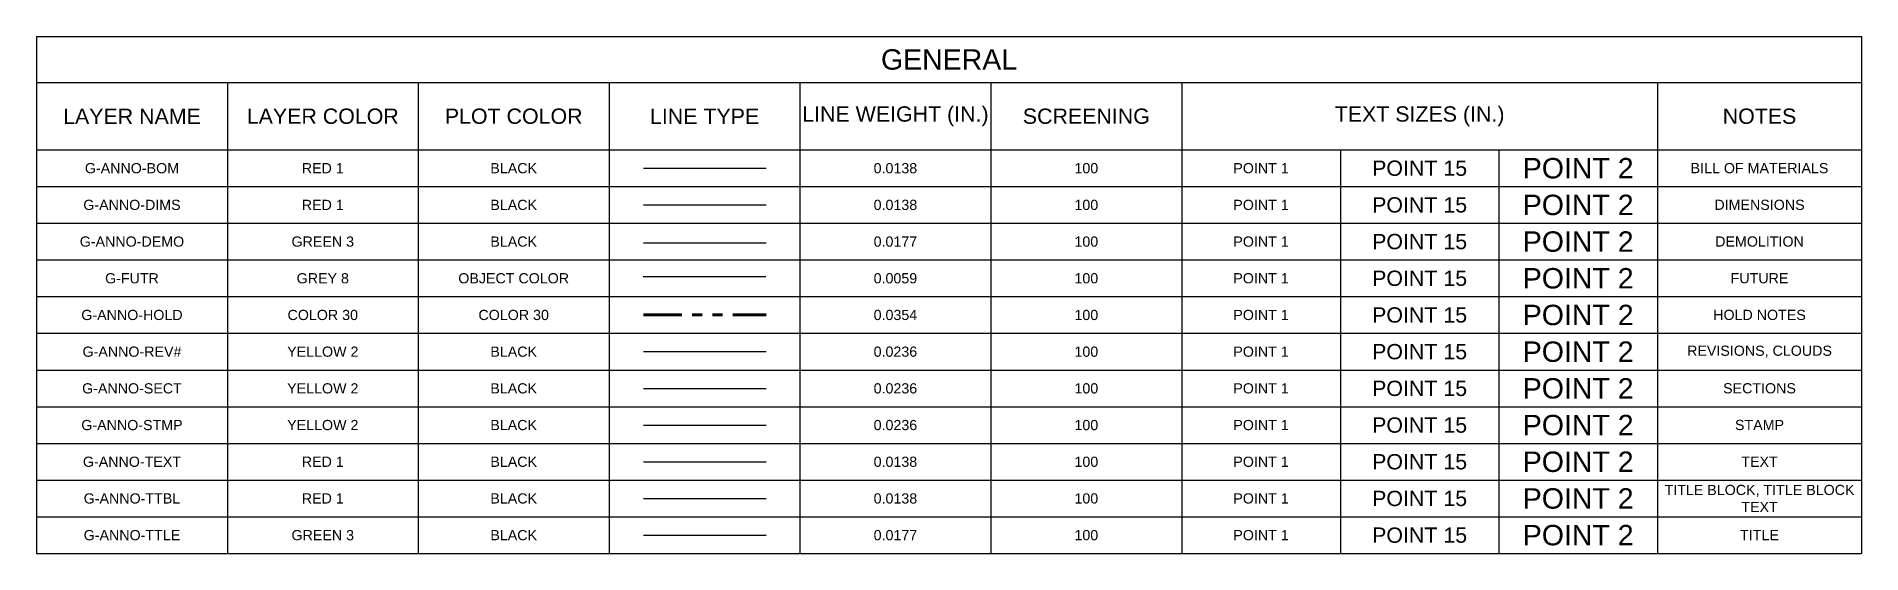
# Model space of a CAD drawing. Header units: feet. Extents: x -327 to 55127, y -2634 to 4121.
# Drawn here: x -17.9 to 0, y -5.07 to 0 of the extents above; entities that cross this region are included whole.
import ezdxf
from ezdxf.enums import TextEntityAlignment as Align

# ---------------------------------------------------------------- set-up
doc = ezdxf.new("R2010")
doc.units = ezdxf.units.FT
doc.header["$MEASUREMENT"] = 0
doc.linetypes.add('PHANTOM4', pattern=[0.6875, 0.3125, 0.0625, -0.0625, 0.0625, -0.0625, 0.0625, -0.0625])
for name, color, linetype in [('G-ANNO-BOM', 1, 'Continuous'), ('G-ANNO-DEMO', 3, 'Continuous'), ('G-ANNO-DIMS', 1, 'Continuous'), ('G-ANNO-REV1', 2, 'Continuous'), ('G-ANNO-SECT', 2, 'Continuous'), ('G-ANNO-STMP', 2, 'Continuous'), ('G-ANNO-TEXT', 1, 'Continuous'), ('G-ANNO-TTBL', 1, 'Continuous'), ('G-ANNO-TTLE', 3, 'Continuous'), ('G-FUTR', 8, 'Continuous')]:
    doc.layers.add(name, color=color, linetype=linetype)
doc.layers.add('G-ANNO-HOLD', color=30, linetype='PHANTOM4', lineweight=90)
doc.styles.add('NEI-A', font='arial.ttf')

msp = doc.modelspace()

# ---------------------------------------------------------------- texts
at = {"layer": 'G-ANNO-BOM', "style": 'NEI-A'}
for s, height, p in [('G-ANNO-BOM', 0.1, (-16.959, -1.292)), ('RED 1', 0.1, (-15.088, -1.292)), ('BLACK', 0.1, (-13.216, -1.292)), ('0.0138', 0.1, (-9.473, -1.292)), ('100', 0.1, (-7.601, -1.292)), ('POINT 1', 0.1, (-5.888, -1.292)), ('POINT 15', 0.15, (-4.333, -1.292)), ('POINT 2', 0.2, (-2.778, -1.292))]:
    msp.add_text(s, height=height, dxfattribs=at).set_placement(p, align=Align.MIDDLE_CENTER)
at = {"layer": 'G-ANNO-BOM', "insert": (-1, -1.292), "char_height": 0.1, "width": 2, "attachment_point": 5, "style": 'NEI-A'}
msp.add_mtext('BILL OF MATERIALS', dxfattribs=at)
at = {"layer": 'G-ANNO-DEMO', "style": 'NEI-A'}
for s, height, p in [('G-ANNO-DEMO', 0.1, (-16.959, -2.012)), ('GREEN 3', 0.1, (-15.088, -2.012)), ('BLACK', 0.1, (-13.216, -2.012)), ('0.0177', 0.1, (-9.473, -2.012)), ('100', 0.1, (-7.601, -2.012)), ('POINT 1', 0.1, (-5.888, -2.012)), ('POINT 15', 0.15, (-4.333, -2.012)), ('POINT 2', 0.2, (-2.778, -2.012))]:
    msp.add_text(s, height=height, dxfattribs=at).set_placement(p, align=Align.MIDDLE_CENTER)
at = {"layer": 'G-ANNO-DEMO', "insert": (-1, -2.012), "char_height": 0.1, "width": 2, "attachment_point": 5, "style": 'NEI-A'}
msp.add_mtext('DEMOLITION', dxfattribs=at)
at = {"layer": 'G-ANNO-DIMS', "style": 'NEI-A'}
for s, height, p in [('G-ANNO-DIMS', 0.1, (-16.959, -1.652)), ('RED 1', 0.1, (-15.088, -1.652)), ('BLACK', 0.1, (-13.216, -1.652)), ('0.0138', 0.1, (-9.473, -1.652)), ('100', 0.1, (-7.601, -1.652)), ('POINT 1', 0.1, (-5.888, -1.652)), ('POINT 15', 0.15, (-4.333, -1.652)), ('POINT 2', 0.2, (-2.778, -1.652))]:
    msp.add_text(s, height=height, dxfattribs=at).set_placement(p, align=Align.MIDDLE_CENTER)
at = {"layer": 'G-ANNO-DIMS', "insert": (-1, -1.652), "char_height": 0.1, "width": 2, "attachment_point": 5, "style": 'NEI-A'}
msp.add_mtext('DIMENSIONS', dxfattribs=at)
at = {"layer": 'G-ANNO-HOLD', "style": 'NEI-A'}
for s, height, p in [('G-ANNO-HOLD', 0.1, (-16.959, -2.732)), ('COLOR 30', 0.1, (-15.088, -2.732)), ('COLOR 30', 0.1, (-13.216, -2.732)), ('0.0354', 0.1, (-9.473, -2.732)), ('100', 0.1, (-7.601, -2.732)), ('POINT 1', 0.1, (-5.888, -2.732)), ('POINT 15', 0.15, (-4.333, -2.732)), ('POINT 2', 0.2, (-2.778, -2.732))]:
    msp.add_text(s, height=height, dxfattribs=at).set_placement(p, align=Align.MIDDLE_CENTER)
at = {"layer": 'G-ANNO-HOLD', "insert": (-1, -2.732), "char_height": 0.1, "width": 2, "attachment_point": 5, "style": 'NEI-A'}
msp.add_mtext('HOLD NOTES', dxfattribs=at)
at = {"layer": 'G-ANNO-REV1', "style": 'NEI-A'}
for s, height, p in [('G-ANNO-REV#', 0.1, (-16.959, -3.092)), ('YELLOW 2', 0.1, (-15.088, -3.092)), ('BLACK', 0.1, (-13.216, -3.092)), ('0.0236', 0.1, (-9.473, -3.092)), ('100', 0.1, (-7.601, -3.092)), ('POINT 1', 0.1, (-5.888, -3.092)), ('POINT 15', 0.15, (-4.333, -3.092)), ('POINT 2', 0.2, (-2.778, -3.092))]:
    msp.add_text(s, height=height, dxfattribs=at).set_placement(p, align=Align.MIDDLE_CENTER)
at = {"layer": 'G-ANNO-REV1', "insert": (-1, -3.092), "char_height": 0.1, "width": 2, "attachment_point": 5, "style": 'NEI-A'}
msp.add_mtext('REVISIONS, CLOUDS', dxfattribs=at)
at = {"layer": 'G-ANNO-SECT', "style": 'NEI-A'}
for s, height, p in [('POINT 15', 0.15, (-4.333, -3.452)), ('POINT 2', 0.2, (-2.778, -3.452)), ('G-ANNO-SECT', 0.1, (-16.959, -3.452)), ('YELLOW 2', 0.1, (-15.088, -3.452)), ('BLACK', 0.1, (-13.216, -3.452)), ('0.0236', 0.1, (-9.473, -3.452)), ('100', 0.1, (-7.601, -3.452)), ('POINT 1', 0.1, (-5.888, -3.452))]:
    msp.add_text(s, height=height, dxfattribs=at).set_placement(p, align=Align.MIDDLE_CENTER)
at = {"layer": 'G-ANNO-SECT', "insert": (-1, -3.452), "char_height": 0.1, "width": 2, "attachment_point": 5, "style": 'NEI-A'}
msp.add_mtext('SECTIONS', dxfattribs=at)
at = {"layer": 'G-ANNO-STMP', "style": 'NEI-A'}
for s, height, p in [('POINT 15', 0.15, (-4.333, -3.812)), ('POINT 2', 0.2, (-2.778, -3.812)), ('G-ANNO-STMP', 0.1, (-16.959, -3.812)), ('YELLOW 2', 0.1, (-15.088, -3.812)), ('BLACK', 0.1, (-13.216, -3.812)), ('0.0236', 0.1, (-9.473, -3.812)), ('100', 0.1, (-7.601, -3.812)), ('POINT 1', 0.1, (-5.888, -3.812))]:
    msp.add_text(s, height=height, dxfattribs=at).set_placement(p, align=Align.MIDDLE_CENTER)
at = {"layer": 'G-ANNO-STMP', "insert": (-1, -3.812), "char_height": 0.1, "width": 2, "attachment_point": 5, "style": 'NEI-A'}
msp.add_mtext('STAMP', dxfattribs=at)
at = {"layer": 'G-ANNO-TEXT', "style": 'NEI-A'}
for s, height, p in [('POINT 15', 0.15, (-4.333, -4.172)), ('POINT 2', 0.2, (-2.778, -4.172)), ('G-ANNO-TEXT', 0.1, (-16.959, -4.172)), ('RED 1', 0.1, (-15.088, -4.172)), ('BLACK', 0.1, (-13.216, -4.172)), ('0.0138', 0.1, (-9.473, -4.172)), ('100', 0.1, (-7.601, -4.172)), ('POINT 1', 0.1, (-5.888, -4.172))]:
    msp.add_text(s, height=height, dxfattribs=at).set_placement(p, align=Align.MIDDLE_CENTER)
at = {"layer": 'G-ANNO-TEXT', "insert": (-1, -4.172), "char_height": 0.1, "width": 2, "attachment_point": 5, "style": 'NEI-A'}
msp.add_mtext('TEXT', dxfattribs=at)
at = {"layer": 'G-ANNO-TTBL', "style": 'NEI-A'}
for s, height, p in [('POINT 15', 0.15, (-4.333, -4.532)), ('POINT 2', 0.2, (-2.778, -4.532)), ('G-ANNO-TTBL', 0.1, (-16.959, -4.532)), ('RED 1', 0.1, (-15.088, -4.532)), ('BLACK', 0.1, (-13.216, -4.532)), ('0.0138', 0.1, (-9.473, -4.532)), ('100', 0.1, (-7.601, -4.532)), ('POINT 1', 0.1, (-5.888, -4.532))]:
    msp.add_text(s, height=height, dxfattribs=at).set_placement(p, align=Align.MIDDLE_CENTER)
at = {"layer": 'G-ANNO-TTBL', "insert": (-1, -4.532), "char_height": 0.1, "width": 2, "attachment_point": 5, "style": 'NEI-A'}
msp.add_mtext('TITLE BLOCK, TITLE BLOCK TEXT', dxfattribs=at)
at = {"layer": 'G-ANNO-TTLE', "style": 'NEI-A'}
for s, height, p in [('POINT 15', 0.15, (-4.333, -4.892)), ('POINT 2', 0.2, (-2.778, -4.892)), ('G-ANNO-TTLE', 0.1, (-16.959, -4.892)), ('GREEN 3', 0.1, (-15.088, -4.892)), ('BLACK', 0.1, (-13.216, -4.892)), ('0.0177', 0.1, (-9.473, -4.892)), ('100', 0.1, (-7.601, -4.892)), ('POINT 1', 0.1, (-5.888, -4.892))]:
    msp.add_text(s, height=height, dxfattribs=at).set_placement(p, align=Align.MIDDLE_CENTER)
at = {"layer": 'G-ANNO-TTLE', "insert": (-1, -4.892), "char_height": 0.1, "width": 2, "attachment_point": 5, "style": 'NEI-A'}
msp.add_mtext('TITLE', dxfattribs=at)
at = {"layer": 'G-FUTR', "style": 'NEI-A'}
for s, height, p in [('G-FUTR', 0.1, (-16.959, -2.372)), ('GREY 8', 0.1, (-15.088, -2.372)), ('OBJECT COLOR', 0.1, (-13.216, -2.372)), ('0.0059', 0.1, (-9.473, -2.372)), ('100', 0.1, (-7.601, -2.372)), ('POINT 1', 0.1, (-5.888, -2.372)), ('POINT 15', 0.15, (-4.333, -2.372)), ('POINT 2', 0.2, (-2.778, -2.372))]:
    msp.add_text(s, height=height, dxfattribs=at).set_placement(p, align=Align.MIDDLE_CENTER)
at = {"layer": 'G-FUTR', "insert": (-1, -2.372), "char_height": 0.1, "width": 2, "attachment_point": 5, "style": 'NEI-A'}
msp.add_mtext('FUTURE', dxfattribs=at)

# ---------------------------------------------------------------- blocks, each defined once
blk = doc.blocks.new('*T30')
at = {"color": 0, "linetype": 'ByBlock', "lineweight": -2, "transparency": 16777216}
for p, q in [((0, 0), (17.895, 0)), ((0, 0), (0, -5.072)), ((17.895, 0), (17.895, -5.072)), ((0, -0.453), (17.895, -0.453)), ((1.872, -0.453), (1.872, -5.072)), ((3.743, -0.453), (3.743, -5.072)), ((5.615, -0.453), (5.615, -5.072)), ((7.486, -0.453), (7.486, -5.072)), ((9.358, -0.453), (9.358, -5.072)), ((11.23, -0.453), (11.23, -5.072)), ((15.895, -0.453), (15.895, -5.072)), ((0, -1.112), (17.895, -1.112)), ((12.785, -1.112), (12.785, -5.072)), ((14.34, -1.112), (14.34, -5.072)), ((0, -1.472), (17.895, -1.472)), ((0, -1.832), (17.895, -1.832)), ((0, -2.192), (17.895, -2.192)), ((0, -2.552), (17.895, -2.552)), ((0, -2.912), (17.895, -2.912)), ((0, -3.272), (17.895, -3.272)), ((0, -3.632), (17.895, -3.632)), ((0, -3.992), (17.895, -3.992)), ((0, -4.352), (17.895, -4.352)), ((0, -4.712), (17.895, -4.712)), ((0, -5.072), (17.895, -5.072))]:
    blk.add_line(p, q, dxfattribs=at)
at = {"color": 0, "transparency": 16777216, "attachment_point": 5, "style": 'NEI-A'}
for s, insert, char_height, width in [('GENERAL', (8.948, -0.227), 0.2, 17.7751), ('LAYER NAME', (0.936, -0.783), 0.15, 1.75162), ('LAYER COLOR', (2.807, -0.783), 0.15, 1.75162), ('PLOT COLOR', (4.679, -0.783), 0.15, 1.75162), ('LINE TYPE', (6.551, -0.783), 0.15, 1.75162), ('LINE WEIGHT (IN.)', (8.422, -0.783), 0.15, 1.75162), ('SCREENING', (10.294, -0.783), 0.15, 1.75162), ('TEXT SIZES (IN.)', (13.562, -0.783), 0.15, 4.5454), ('NOTES', (16.895, -0.783), 0.15, 1.88)]:
    blk.add_mtext(s, dxfattribs=dict(at, insert=insert, char_height=char_height, width=width))

# ---------------------------------------------------------------- linework, layer by layer
msp.add_line((0, 0), (0, -3))
at = {"layer": 'G-ANNO-BOM'}
msp.add_line((-11.942, -1.292), (-10.739, -1.292), dxfattribs=at)
at = {"layer": 'G-ANNO-DEMO'}
msp.add_line((-11.942, -2.026), (-10.739, -2.026), dxfattribs=at)
at = {"layer": 'G-ANNO-DIMS'}
msp.add_line((-11.942, -1.652), (-10.739, -1.652), dxfattribs=at)
at = {"layer": 'G-ANNO-HOLD'}
msp.add_line((-11.942, -2.732), (-10.739, -2.732), dxfattribs=at)
at = {"layer": 'G-ANNO-REV1'}
msp.add_line((-11.942, -3.092), (-10.739, -3.092), dxfattribs=at)
at = {"layer": 'G-ANNO-SECT'}
msp.add_line((-11.942, -3.452), (-10.739, -3.452), dxfattribs=at)
at = {"layer": 'G-ANNO-STMP'}
msp.add_line((-11.942, -3.812), (-10.739, -3.812), dxfattribs=at)
at = {"layer": 'G-ANNO-TEXT'}
msp.add_line((-11.942, -4.172), (-10.739, -4.172), dxfattribs=at)
at = {"layer": 'G-ANNO-TTBL'}
msp.add_line((-11.942, -4.532), (-10.739, -4.532), dxfattribs=at)
at = {"layer": 'G-ANNO-TTLE'}
msp.add_line((-11.942, -4.892), (-10.739, -4.892), dxfattribs=at)
at = {"layer": 'G-FUTR'}
msp.add_line((-11.946, -2.356), (-10.743, -2.356), dxfattribs=at)

# ---------------------------------------------------------------- block references
msp.add_blockref('*T30', (-17.895, 0))

msp.set_redraw_order([(e.dxf.handle, doc.entitydb.next_handle()) for e in msp.query("TEXT MTEXT ATTDEF DIMENSION ARC_DIMENSION")])  # texts and dimensions are drawn at this point

doc.saveas('drawing.dxf')
